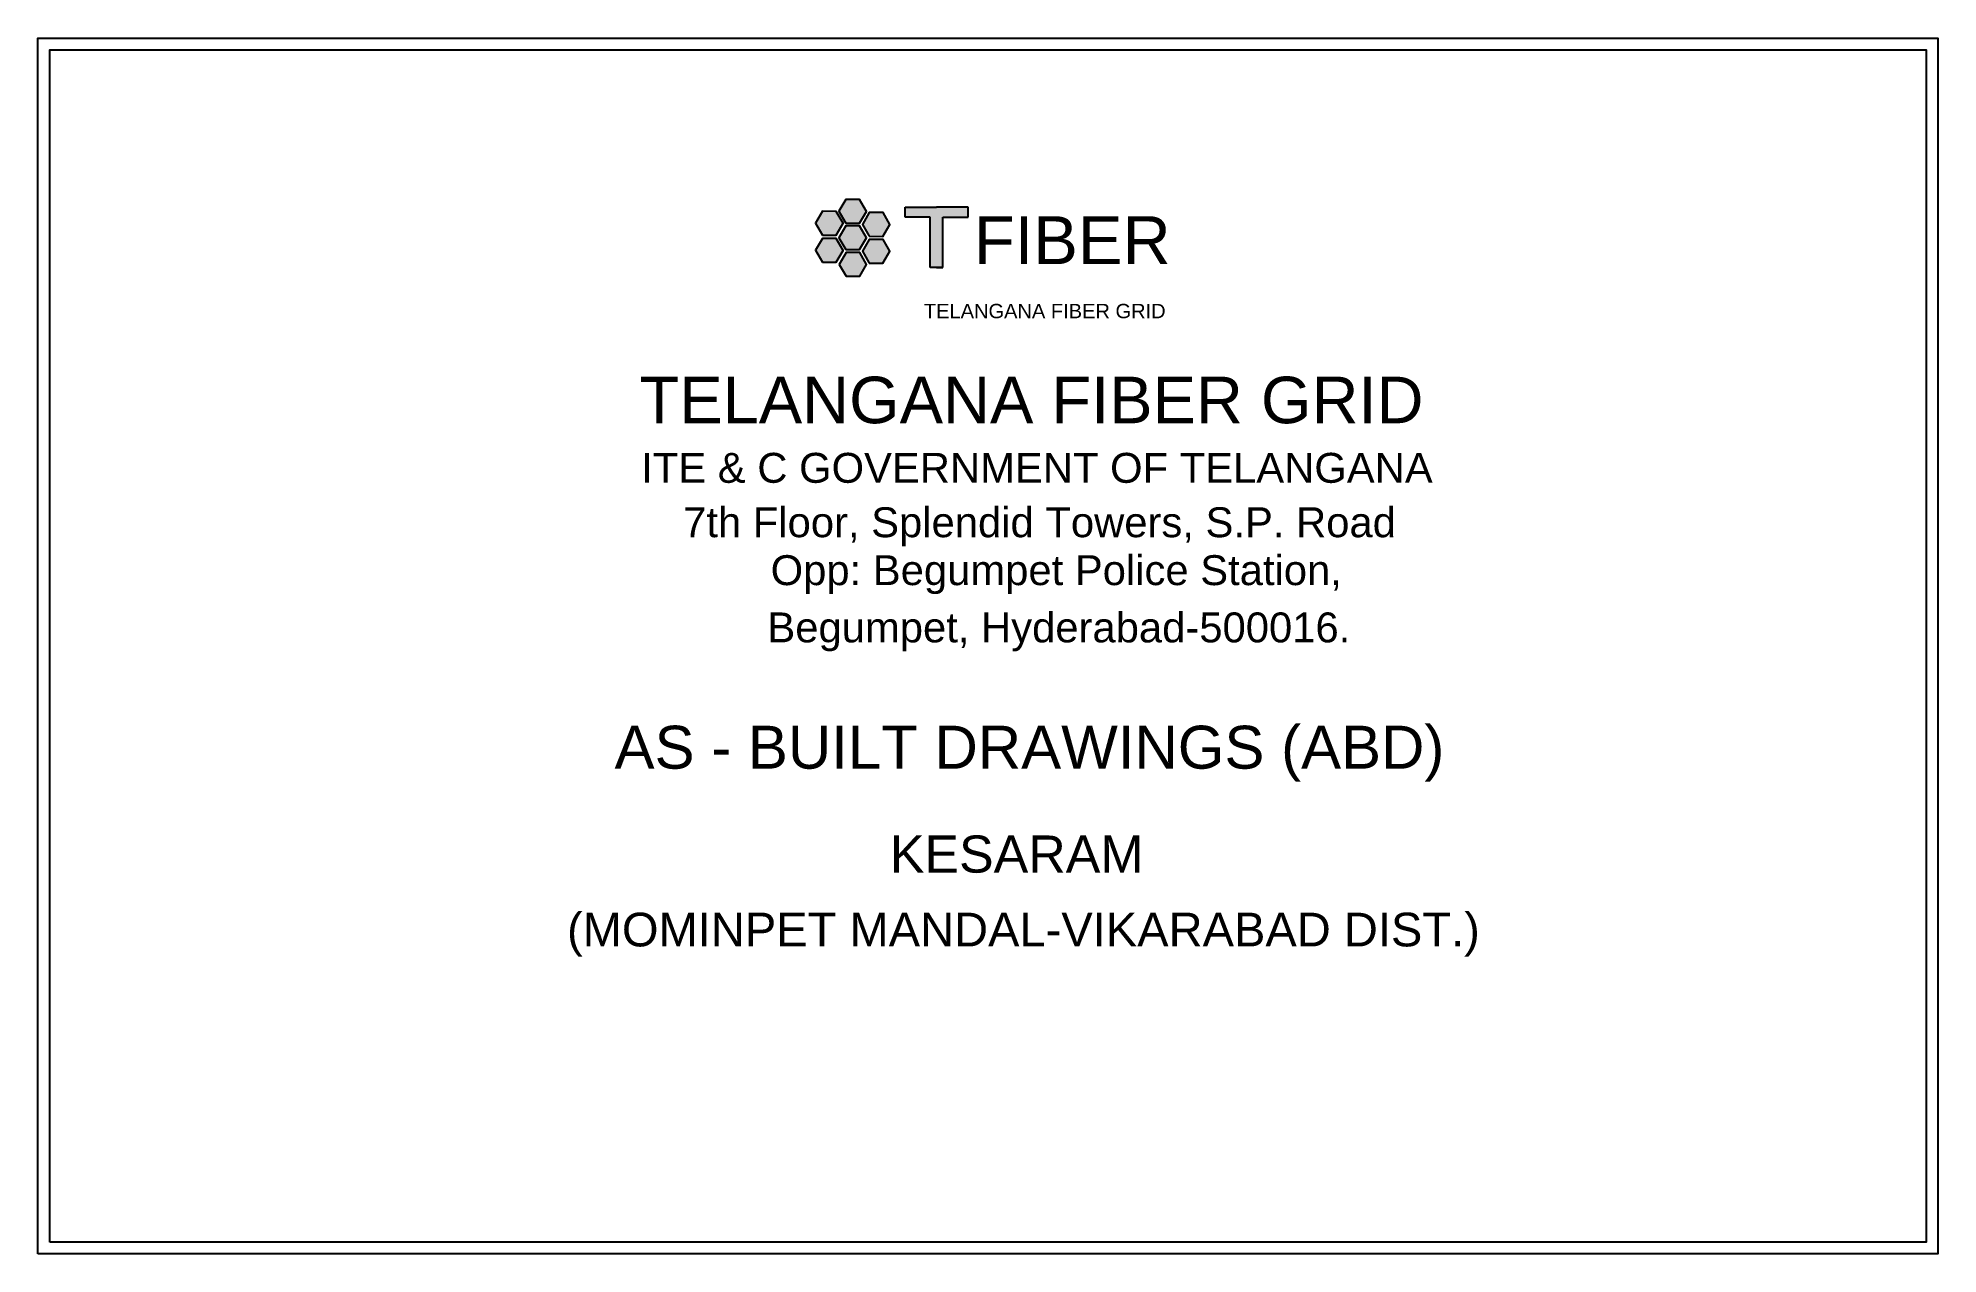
# Model space of a CAD drawing. Header units: inches. Extents: x 1472 to 9278, y 30 to 1360.
# Drawn here: x 1472 to 1869.1, y 875.5 to 1129.6 of the extents above; entities that cross this region are included whole.
import ezdxf
from ezdxf.enums import TextEntityAlignment as Align

# ---------------------------------------------------------------- set-up
doc = ezdxf.new("R2010")
doc.units = ezdxf.units.IN
doc.header["$MEASUREMENT"] = 0
doc.layers.add('Asbuilt_title', color=7, linetype='Continuous')
doc.layers.add('ROW', color=5, linetype='Continuous')
doc.styles.add('200', font='swisse.ttf')
doc.styles.get("Standard").update_dxf_attribs({"font": 'arial.ttf'})

msp = doc.modelspace()

# ---------------------------------------------------------------- texts
at = {"color": 18, "true_color": 0x000000}
msp.add_text('FIBER', height=10, dxfattribs=at).set_placement((1667.6, 1082.31))
at = {"color": 252, "true_color": 0x939598}
msp.add_text('TELANGANA FIBER GRID', height=3, dxfattribs=at).set_placement((1657.14, 1071.01))
at = {"layer": 'ROW', "color": 5, "style": '200'}
for s, height, p in [(' TELANGANA FIBER GRID', 9.7276, (1677.75, 1053.93)), ('ITE & C GOVERNMENT OF TELANGANA', 6.25, (1680.78, 1039.75)), ('7th Floor, Splendid Towers, S.P. Road', 6.25, (1681.31, 1028.38)), ('Opp: Begumpet Police Station,', 6.25, (1684.81, 1018.37)), ('Begumpet, Hyderabad-500016.', 6.25, (1685.35, 1006.41))]:
    msp.add_text(s, height=height, dxfattribs=at).set_placement(p, align=Align.MIDDLE_CENTER)
at = {"layer": 'ROW', "color": 6, "style": '200'}
msp.add_text('AS - BUILT DRAWINGS (ABD) ', height=8.9745, dxfattribs=at).set_placement((1680.95, 981.38), align=Align.MIDDLE_CENTER)
at = {"layer": 'ROW', "color": 1, "style": '200'}
for s, height, p in [('KESARAM', 7.762, (1676.54, 959.05)), ('(MOMINPET MANDAL-VIKARABAD DIST.)', 7.0435, (1677.95, 943.28))]:
    msp.add_text(s, height=height, dxfattribs=at).set_placement(p, align=Align.MIDDLE_CENTER)

# ---------------------------------------------------------------- hatches: boundary and pattern name
h = msp.add_hatch(color=256)
h.set_gradient(color1=(102, 0, 204), color2=(102, 0, 204), tint=1)
h.paths.add_polyline_path([(1643.7, 1085.35), (1645.14, 1087.83), (1643.72, 1090.32), (1640.84, 1090.33), (1639.4, 1087.84), (1640.83, 1085.35)])
h.paths.add_polyline_path([(1643.7, 1090.85), (1645.14, 1093.34), (1643.72, 1095.83), (1640.84, 1095.83), (1639.4, 1093.35), (1640.83, 1090.86)])
h.paths.add_polyline_path([(1634.51, 1090.87), (1635.94, 1088.38), (1638.82, 1088.37), (1640.26, 1090.85), (1638.83, 1093.34), (1635.96, 1093.35)])
h.paths.add_polyline_path([(1635.94, 1082.71), (1638.82, 1082.71), (1640.26, 1085.19), (1638.83, 1087.68), (1635.96, 1087.69), (1634.51, 1085.21)])
h.paths.add_polyline_path([(1639.44, 1082.27), (1640.87, 1079.78), (1643.74, 1079.78), (1645.18, 1082.26), (1643.75, 1084.75), (1640.88, 1084.76)])
h.paths.add_polyline_path([(1645.72, 1082.52), (1648.59, 1082.51), (1650.03, 1084.99), (1648.6, 1087.48), (1645.73, 1087.49), (1644.29, 1085.01)])
h.paths.add_polyline_path([(1648.6, 1093.1), (1645.73, 1093.11), (1644.29, 1090.62), (1645.72, 1088.13), (1648.59, 1088.12), (1650.03, 1090.61)])
h = msp.add_hatch(color=256)
h.set_gradient(color1=(102, 0, 204), color2=(102, 0, 204), tint=1)
h.paths.add_polyline_path([(1661.12, 1092.12), (1666.37, 1092.12), (1666.37, 1094.22), (1659.81, 1094.22), (1653.24, 1094.22), (1653.24, 1092.12), (1658.49, 1092.12), (1658.49, 1081.62), (1659.81, 1081.62), (1661.12, 1081.62)])

# ---------------------------------------------------------------- linework, layer by layer
for p, q in [((1653.24, 1092.12), (1653.24, 1094.22)), ((1653.24, 1094.22), (1659.81, 1094.22)), ((1658.49, 1092.12), (1653.24, 1092.12)), ((1658.49, 1081.62), (1658.49, 1092.12)), ((1666.37, 1094.22), (1659.81, 1094.22)), ((1661.12, 1081.62), (1661.12, 1092.12)), ((1661.12, 1092.12), (1666.37, 1092.12)), ((1666.37, 1092.12), (1666.37, 1094.22)), ((1659.81, 1081.62), (1658.49, 1081.62)), ((1661.12, 1081.62), (1659.81, 1081.62)), ((1659.81, 1081.62), (1661.12, 1081.62))]:
    msp.add_line(p, q)
for points in [[(1635.94, 1088.38), (1638.82, 1088.37), (1640.26, 1090.85), (1638.83, 1093.34), (1635.96, 1093.35), (1634.51, 1090.87)], [(1640.83, 1090.86), (1643.7, 1090.85), (1645.14, 1093.34), (1643.72, 1095.83), (1640.84, 1095.83), (1639.4, 1093.35)], [(1645.72, 1088.13), (1648.59, 1088.12), (1650.03, 1090.61), (1648.6, 1093.1), (1645.73, 1093.11), (1644.29, 1090.62)], [(1640.83, 1085.35), (1643.7, 1085.35), (1645.14, 1087.83), (1643.72, 1090.32), (1640.84, 1090.33), (1639.4, 1087.84)], [(1635.94, 1082.71), (1638.82, 1082.71), (1640.26, 1085.19), (1638.83, 1087.68), (1635.96, 1087.69), (1634.51, 1085.21)], [(1640.87, 1079.78), (1643.74, 1079.78), (1645.18, 1082.26), (1643.75, 1084.75), (1640.88, 1084.76), (1639.44, 1082.27)], [(1645.72, 1082.52), (1648.59, 1082.51), (1650.03, 1084.99), (1648.6, 1087.48), (1645.73, 1087.49), (1644.29, 1085.01)]]:
    msp.add_lwpolyline(points, close=True)
at = {"layer": 'Asbuilt_title'}
for points in [[(1472, 875.49), (1472, 1129.56), (1869.08, 1129.56), (1869.08, 875.49)], [(1474.49, 877.98), (1474.49, 1127.07), (1866.59, 1127.07), (1866.59, 877.98)]]:
    msp.add_lwpolyline(points, close=True, dxfattribs=at)

msp.set_redraw_order([(e.dxf.handle, doc.entitydb.next_handle()) for e in msp.query("TEXT MTEXT ATTDEF DIMENSION ARC_DIMENSION")])  # texts and dimensions are drawn at this point

doc.saveas('drawing.dxf')
